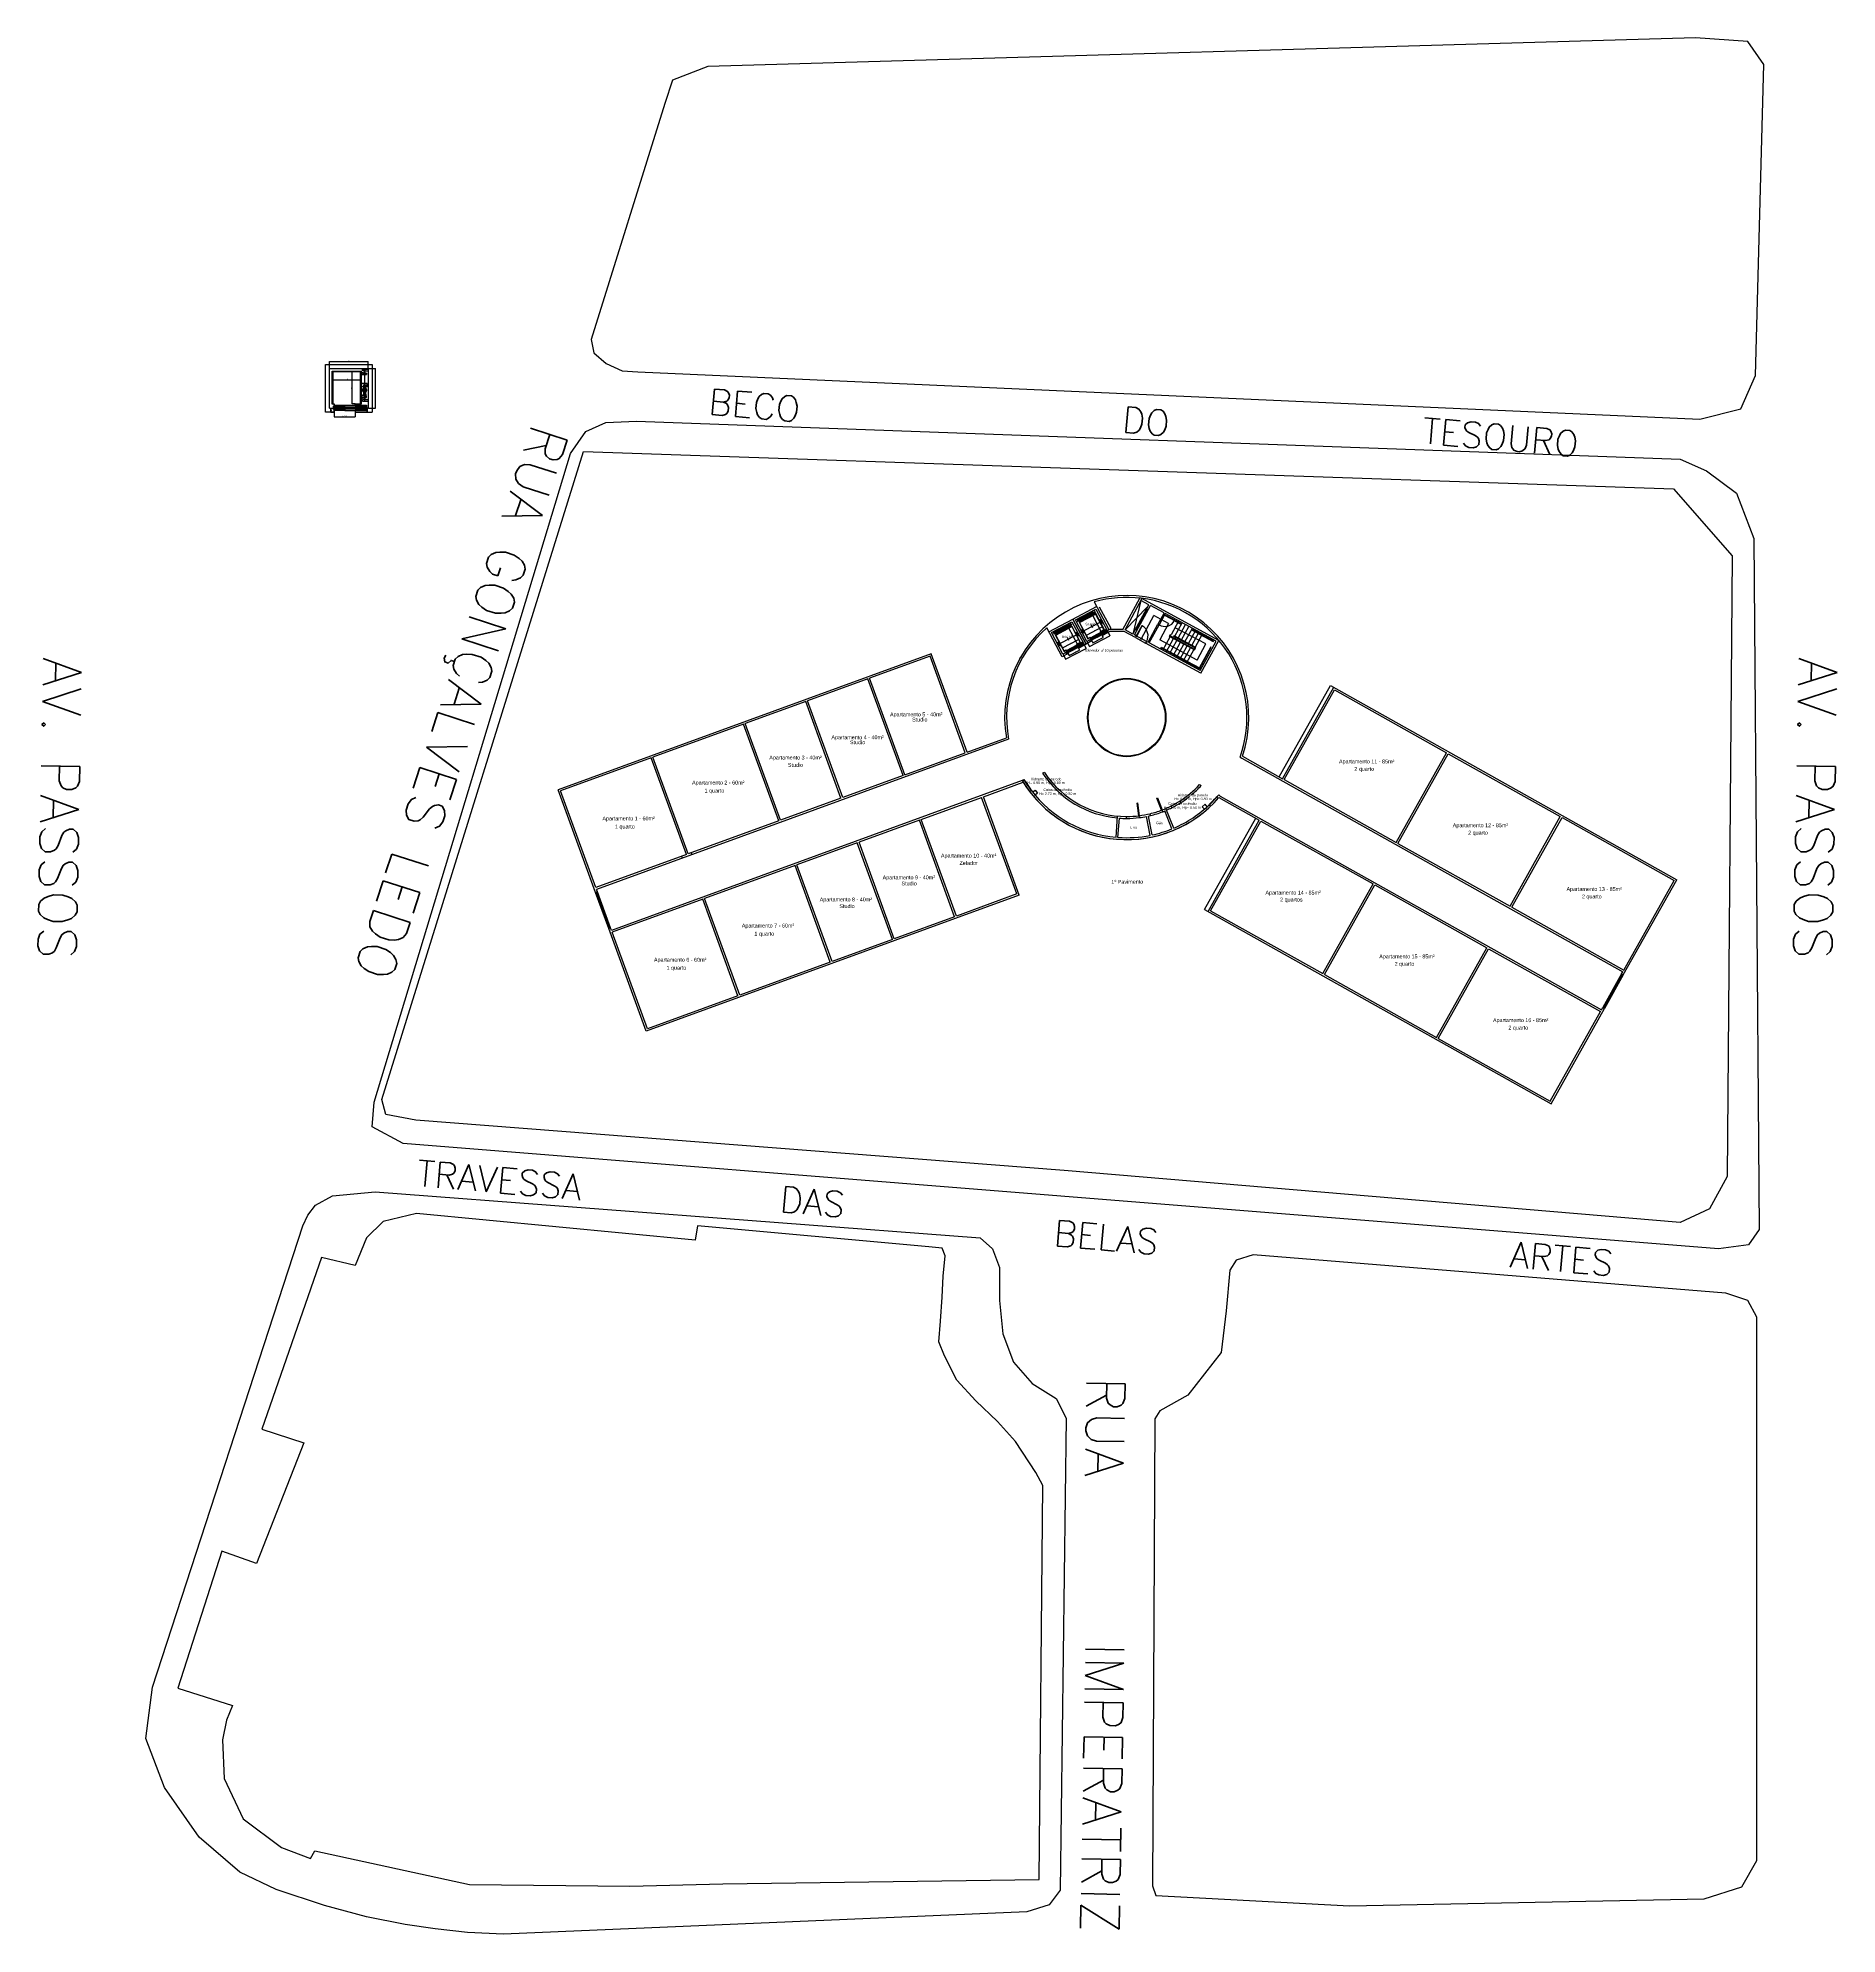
# Model space of a CAD drawing. Header units: millimetres. Extents: x -210 to 1173, y -437 to 320.
# Drawn here: x 747.6 to 887.6, y 1.4 to 149 of the extents above; entities that cross this region are included whole.
import ezdxf
from ezdxf.enums import TextEntityAlignment as Align

# ---------------------------------------------------------------- set-up
doc = ezdxf.new("R2010")
doc.units = ezdxf.units.MM
doc.header["$LTSCALE"] = 0.3
for name, pattern in [('DASHDOTX2', [50.8, 25.4, -12.7, 0, -12.7]), ('DASHED2', [9.525, 6.35, -3.175]), ('LTYPE_4', [112.5, 56.25, -56.25]), ('LTYPE_6', [168.75, 112.5, -28.125, 0, -28.125])]:
    doc.linetypes.add(name, pattern=pattern)
for name, color, linetype in [('330', 254, 'Continuous'), ('500', 254, 'Continuous'), ('551', 255, 'Continuous'), ('CORTE', 6, 'Continuous'), ('COTAS', 1, 'Continuous'), ('ESQUADRIAS', 3, 'Continuous'), ('LAYER_0', 6, 'Continuous'), ('LAYER_2', 1, 'LTYPE_4'), ('LAYER_3', 15, 'LTYPE_6'), ('LAYER_4', 6, 'Continuous'), ('LAYER_6', 6, 'Continuous'), ('LAYER_7', 7, 'Continuous'), ('LINHA DE CORTE', 6, 'DASHDOTX2'), ('PISO', 1, 'Continuous'), ('PROJEÇÃO', 1, 'DASHED2'), ('TEXTOS', 2, 'Continuous'), ('VISTA', 2, 'Continuous')]:
    doc.layers.add(name, color=color, linetype=linetype)
doc.styles.add('2MM 1_100', font='ARIAL.TTF', dxfattribs={"height": 0.2})
doc.styles.add('3MM 1_100', font='ARIAL.TTF', dxfattribs={"height": 0.3})
doc.styles.add('ROMANS', font='romans.shx')

msp = doc.modelspace()

# ---------------------------------------------------------------- linework, layer by layer
msp.add_line((770.287, 123.239), (773.287, 123.239))
msp.add_line((770.287, 123.239), (773.287, 123.239))
at = {"layer": '330'}
for points in [[(790.046, 116.774, 0), (874.867, 113.857, 0), (879.435, 108.66, 0), (879.061, 60.352, 0), (877.674, 57.832, 0), (875.381, 56.775, 0), (827.465, 60.812, 0), (777.004, 64.726, 0), (774.675, 65.161, 0), (774.362, 66.353, 0)], [(825.521, 5.64, 0), (825.784, 36.312, 0), (825.26, 37.317, 0), (823.66, 39.732, 0), (822.275, 41.283, 0), (820.579, 42.89, 0), (819.101, 44.508, 0), (818.155, 46.394, 0), (817.705, 47.478, 0), (817.828, 49.08, 0), (817.965, 50.967, 0), (818.029, 52.582, 0), (818.2, 54.166, 0), (817.974, 54.778, 0), (816.918, 54.874, 0), (798.914, 56.509, 0), (798.753, 55.392, 0), (777.066, 57.48, 0), (774.45, 56.836, 0), (773.161, 55.575, 0), (772.278, 53.419, 0), (769.66, 54.051, 0), (765.011, 40.689, 0), (768.299, 39.627, 0), (764.616, 30.223, 0), (761.897, 31.205, 0), (758.489, 20.537, 0), (762.726, 19.185, 0), (762.279, 18.05, 0), (761.946, 16.517, 0), (762.097, 13.513, 0), (763.555, 10.369, 0), (766.558, 8.121, 0), (768.815, 7.274, 0), (769.133, 7.88, 0), (781.167, 5.264, 0), (793.645, 5.112, 0), (800.905, 5.297, 0)]]:
    msp.add_polyline3d(points, close=True, dxfattribs=at)
at = {"layer": '500'}
for points in [[(794.167, 119.131, 0), (875.381, 116.167, 0), (877.449, 115.275, 0), (879.769, 113.536, 0), (881.117, 109.995, 0), (881.545, 56.224, 0), (880.718, 55.021, 0), (878.383, 54.719, 0), (776.015, 62.909, 0), (773.606, 64.222, 0), (773.75, 66.128, 0), (789.029, 116.608, 0), (790.237, 118.329, 0), (791.792, 119.027, 0)], [(768.199, 56.52, 0), (768.604, 57.35, 0), (769.2, 58.117, 0), (770.527, 58.839, 0), (773.844, 59.159, 0), (820.92, 55.584, 0), (821.89, 54.707, 0), (822.426, 53.258, 0), (822.413, 50.692, 0), (822.685, 48.112, 0), (823.524, 45.892, 0), (824.974, 44.231, 0), (826.829, 43.067, 0), (827.602, 41.537, 0), (827.147, 4.8, 0), (826.299, 3.68, 0), (824.545, 3.133, 0), (783.814, 1.395, 0), (781.012, 1.52, 0), (778.514, 1.795, 0), (776.162, 2.143, 0), (773.157, 2.742, 0), (769.895, 3.622, 0), (766.144, 4.873, 0), (763.309, 6.221, 0), (760.131, 8.933, 0), (757.456, 12.813, 0), (756.002, 16.608, 0), (756.523, 20.608, 0)], [(842.157, 54.248, 0), (840.844, 53.842, 0), (840.353, 53.067, 0), (840.053, 49.893, 0), (839.674, 46.653, 0), (837.085, 43.321, 0), (834.887, 42.12, 0), (834.498, 41.498, 0), (834.324, 5.156, 0), (834.6, 4.396, 0), (849.66, 3.605, 0), (877.272, 4.134, 0), (880.187, 5.08, 0), (881.347, 7.12, 0), (881.36, 49.395, 0), (880.667, 50.712, 0), (878.951, 51.265, 0)]]:
    msp.add_polyline3d(points, close=True, dxfattribs=at)
at = {"layer": '551', "color": 250}
msp.add_polyline3d([(794.279, 122.956, 0), (876.922, 119.281, 0), (880.124, 120.085, 0), (881.256, 122.692, 0), (881.894, 146.877, 0), (880.66, 148.68, 0), (876.585, 148.952, 0), (799.725, 146.716, 0), (796.977, 145.673, 0), (796.371, 143.849, 0), (790.656, 125.486, 0), (790.846, 124.449, 0), (791.811, 123.617, 0), (793.07, 123.046, 0)], close=True, dxfattribs=at)
at = {"layer": 'CORTE'}
for p, q in [((829.792, 105.065), (830.932, 102.914)), ((832.029, 102.914), (833.355, 105.358)), ((832.19, 102.896), (833.501, 105.313)), ((833.43, 105.181), (832.805, 102.562)), ((832.805, 102.562), (834.045, 104.848)), ((832.937, 102.491), (834.177, 104.776)), ((834.045, 104.848), (833.43, 105.181)), ((839.479, 102.071), (833.437, 105.348)), ((835.232, 104.204), (834.177, 104.776)), ((826.271, 102.741), (828.126, 103.725)), ((826.473, 102.679), (828.064, 103.522)), ((828.064, 103.522), (828.953, 101.843)), ((828.064, 103.522), (828.953, 101.843)), ((828.126, 103.725), (829.982, 104.708)), ((828.126, 103.725), (829.156, 101.781)), ((829.156, 101.781), (828.126, 103.725)), ((828.329, 103.662), (829.919, 104.505)), ((829.219, 101.983), (828.329, 103.662)), ((829.919, 104.505), (830.809, 102.826)), ((829.919, 104.505), (830.809, 102.826)), ((833.95, 104.672), (832.19, 102.896)), ((833.992, 101.918), (834.755, 103.325)), ((835.184, 104.116), (835.232, 104.204)), ((835.272, 104.068), (835.32, 104.156)), ((839.275, 102.01), (835.32, 104.156)), ((827.301, 100.797), (826.107, 103.049)), ((827.363, 101), (826.473, 102.679)), ((828.953, 101.843), (828.931, 101.831)), ((829.514, 101.97), (829.156, 101.781)), ((829.444, 102.103), (829.219, 101.983)), ((830.809, 102.826), (830.787, 102.815)), ((831.012, 102.764), (830.857, 102.682)), ((832.029, 102.914), (830.932, 102.914)), ((832.119, 102.764), (831.012, 102.764)), ((832.998, 102.287), (832.119, 102.764)), ((832.805, 102.562), (832.19, 102.896)), ((833.069, 102.419), (832.937, 102.491)), ((838.096, 99.522), (833.789, 101.858)), ((833.992, 101.918), (833.86, 101.99)), ((834.08, 101.871), (834.843, 103.277)), ((838.035, 99.725), (834.08, 101.871)), ((838.035, 99.725), (839.275, 102.01)), ((838.096, 99.522), (839.479, 102.071)), ((817.105, 101.032), (788.078, 90.44)), ((817.016, 100.84), (812.319, 99.126)), ((819.758, 93.325), (817.016, 100.84)), ((819.899, 93.376), (817.105, 101.032)), ((824.004, 100.65), (824.072, 100.773)), ((827.659, 100.987), (827.301, 100.797)), ((827.588, 101.119), (827.363, 101)), ((829.156, 101.781), (829.002, 101.699)), ((812.178, 99.075), (807.481, 97.361)), ((814.92, 91.559), (812.178, 99.075)), ((815.061, 91.611), (812.319, 99.126)), ((844.184, 91.454), (848.171, 98.562)), ((844.446, 91.307), (848.432, 98.416)), ((844.577, 91.234), (848.49, 98.211)), ((848.171, 98.562), (875.122, 83.448)), ((848.49, 98.211), (857.212, 93.32)), ((807.34, 97.309), (802.643, 95.595)), ((810.082, 89.794), (807.34, 97.309)), ((810.223, 89.845), (807.481, 97.361)), ((802.502, 95.544), (795.457, 92.973)), ((805.245, 88.028), (802.502, 95.544)), ((805.385, 88.08), (802.643, 95.595)), ((819.899, 93.376), (822.955, 94.491)), ((823.124, 94.393), (791.064, 82.694)), ((798.199, 85.457), (795.457, 92.973)), ((815.061, 91.611), (819.758, 93.325)), ((841.151, 92.983), (841.284, 92.908)), ((841.334, 93.052), (844.446, 91.307)), ((853.299, 86.342), (857.212, 93.32)), ((853.43, 86.269), (857.343, 93.247)), ((857.343, 93.247), (866.065, 88.355)), ((795.316, 92.921), (788.27, 90.35)), ((798.058, 85.406), (795.316, 92.921)), ((814.92, 91.559), (810.223, 89.845)), ((825.917, 91.793), (825.772, 91.74)), ((841.284, 92.908), (870.932, 76.282)), ((790.992, 82.455), (788.078, 90.44)), ((791.013, 82.835), (788.27, 90.35)), ((824.187, 91.162), (792.229, 79.5)), ((821.168, 89.9), (824.267, 91.031)), ((824.187, 91.162), (824.315, 91.239)), ((824.213, 91.119), (824.213, 91.119)), ((824.221, 91.105), (824.367, 91.193)), ((824.641, 90.475), (824.642, 90.476)), ((824.761, 90.315), (824.897, 90.417)), ((837.994, 90.855), (838.128, 90.78)), ((839.599, 89.955), (839.484, 90.052)), ((844.577, 91.234), (853.299, 86.342)), ((810.082, 89.794), (805.385, 88.08)), ((816.33, 88.135), (821.027, 89.849)), ((823.769, 82.334), (821.027, 89.849)), ((823.962, 82.244), (821.168, 89.9)), ((834.172, 88.435), (834.137, 88.581)), ((835.126, 88.732), (835.073, 88.872)), ((835.844, 87.403), (835.279, 88.792)), ((835.983, 87.459), (835.361, 88.989)), ((835.849, 89.051), (835.775, 89.182)), ((836.545, 89.446), (836.471, 89.577)), ((838.843, 89.155), (838.727, 89.278)), ((838.916, 89.223), (838.916, 89.224)), ((838.916, 89.223), (838.916, 89.224)), ((839.469, 89.803), (839.341, 89.916)), ((839.403, 89.728), (839.402, 89.729)), ((839.403, 89.728), (839.402, 89.729)), ((839.499, 89.839), (842.636, 88.08)), ((839.599, 89.955), (869.268, 73.317)), ((805.245, 88.028), (798.199, 85.457)), ((816.189, 88.084), (811.492, 86.369)), ((818.931, 80.568), (816.189, 88.084)), ((819.072, 80.62), (816.33, 88.135)), ((831.493, 86.751), (831.613, 88.398)), ((831.642, 86.74), (831.751, 88.236)), ((832.313, 88.215), (832.313, 88.365)), ((833.311, 88.277), (833.292, 88.426)), ((834.16, 86.897), (833.866, 88.368)), ((834.307, 86.926), (834.012, 88.399)), ((835.458, 87.256), (835.459, 87.256)), ((835.599, 87.307), (835.599, 87.307)), ((838.388, 81.118), (842.375, 88.227)), ((838.65, 80.971), (842.636, 88.08)), ((838.854, 81.029), (842.767, 88.007)), ((842.767, 88.007), (851.489, 83.115)), ((862.152, 81.378), (866.065, 88.355)), ((862.283, 81.304), (866.196, 88.282)), ((866.196, 88.282), (874.918, 83.391)), ((811.351, 86.318), (806.654, 84.604)), ((814.093, 78.803), (811.351, 86.318)), ((814.234, 78.854), (811.492, 86.369)), ((853.43, 86.269), (862.152, 81.378)), ((798.058, 85.406), (791.013, 82.835)), ((797.682, 85.269), (797.734, 85.128)), ((798.434, 85.543), (798.485, 85.402)), ((806.513, 84.553), (799.467, 81.982)), ((809.255, 77.037), (806.513, 84.553)), ((809.396, 77.089), (806.654, 84.604)), ((791.133, 82.506), (791.064, 82.694)), ((847.576, 76.138), (851.489, 83.115)), ((847.707, 76.064), (851.62, 83.042)), ((851.62, 83.042), (860.342, 78.151)), ((870.965, 76.034), (875.122, 83.448)), ((871.005, 76.413), (874.918, 83.391)), ((791.133, 82.506), (790.992, 82.455)), ((799.326, 81.93), (792.281, 79.359)), ((823.962, 82.244), (794.934, 71.652)), ((802.069, 74.415), (799.326, 81.93)), ((802.21, 74.466), (799.467, 81.982)), ((823.769, 82.334), (819.072, 80.62)), ((862.283, 81.304), (871.005, 76.413)), ((792.161, 79.688), (792.02, 79.637)), ((792.229, 79.5), (792.161, 79.688)), ((818.931, 80.568), (814.234, 78.854)), ((838.388, 81.118), (865.34, 66.004)), ((838.854, 81.029), (847.576, 76.138)), ((794.934, 71.652), (792.02, 79.637)), ((795.023, 71.844), (792.281, 79.359)), ((814.093, 78.803), (809.396, 77.089)), ((809.255, 77.037), (802.21, 74.466)), ((856.429, 71.173), (860.342, 78.151)), ((856.56, 71.099), (860.473, 78.077)), ((860.473, 78.077), (869.195, 73.186)), ((847.707, 76.064), (856.429, 71.173)), ((870.834, 76.108), (870.932, 76.282)), ((870.834, 76.108), (870.965, 76.034)), ((802.069, 74.415), (795.023, 71.844)), ((865.282, 66.208), (869.195, 73.186)), ((865.34, 66.004), (869.497, 73.418)), ((869.268, 73.317), (869.366, 73.491)), ((869.366, 73.491), (869.497, 73.418)), ((856.56, 71.099), (865.282, 66.208))]:
    msp.add_line(p, q, dxfattribs=at)
msp.add_lwpolyline([(825.001, 90.251), (825.195, 90.409), (825.384, 90.176), (825.19, 90.019), (825.155, 90.062)], dxfattribs=at)
msp.add_lwpolyline([(838.366, 88.928), (838.592, 89.126), (838.427, 89.314), (838.201, 89.116)], close=True, dxfattribs=at)
for radius in [3.05, 3]:
    msp.add_circle((832.324, 96.065), radius, dxfattribs=at)
for radius, start, end in [(9.5, 341.51371, 189.53381), (9.5, 341.51371, 189.53381), (9.35, 83.16447, 105.7103), (9.35, 340.75419, 83.16447), (9.35, 131.67127, 190.29718), (7.85, 213.42725, 264.72393), (7.7, 213.69288, 269.92113), (9.5, 211.46988, 319.05436), (9.5, 211.99429, 319.05436), (9.35, 211.07113, 212.08912), (9.33, 211.47715, 212.0913), (9.33, 211.47715, 212.0913), (9.35, 216.63618, 217.24897), (9.33, 216.63553, 217.24964), (9.33, 216.63553, 217.24964), (9.35, 217.24897, 264.8996), (9.35, 219.93963, 220.28362), (7.7, 302.58611, 317.42451), (7.85, 309.7805, 317.68302), (9.35, 318.15749, 319.97661), (7.7, 277.2249, 283.61649), (7.7, 290.92026, 296.63062), (7.85, 290.92026, 292.11465), (7.85, 293.20954, 296.68757), (9.35, 293.03387, 313.94692), (7.85, 302.52916, 308.6215), (9.33, 313.33412, 313.94692), (9.33, 318.15749, 318.77029), (7.85, 265.81882, 269.92113), (7.85, 277.2249, 281.32722), (7.85, 282.42211, 283.61649), (9.35, 282.24644, 292.11465), (9.33, 293.03387, 293.03584), (9.35, 265.81882, 281.32722)]:
    msp.add_arc((832.324, 96.065), radius, start, end, dxfattribs=at)
at = {"layer": 'COTAS'}
for p, q in [((833.465, 102.204), (834.442, 104.006)), ((835.585, 103.387), (834.442, 104.006)), ((835.585, 103.387), (834.894, 102.112)), ((837.794, 100.538), (834.894, 102.112)), ((836.088, 103.057), (836.157, 103.077)), ((838.486, 101.813), (836.088, 103.057)), ((836.088, 103.057), (836.109, 102.99)), ((837.794, 100.538), (838.486, 101.813))]:
    msp.add_line(p, q, dxfattribs=at)
msp.add_circle((833.465, 102.204), 0.05, dxfattribs=at)
at = {"layer": 'ESQUADRIAS'}
for p, q in [((824.402, 91.098), (824.419, 91.108)), ((824.821, 90.485), (824.837, 90.497)), ((838.813, 89.333), (838.799, 89.347)), ((839.289, 89.827), (839.274, 89.841)), ((792.072, 79.655), (791.043, 82.474)), ((792.109, 79.669), (791.081, 82.487)), ((869.414, 73.464), (870.882, 76.081)), ((869.449, 73.445), (870.917, 76.061))]:
    msp.add_line(p, q, dxfattribs=at)
for points in [[(835.272, 104.068), (835.253, 104.033), (836.044, 103.604), (836.063, 103.639)], [(833.069, 102.419), (833.104, 102.4), (833.533, 103.191), (833.498, 103.21)], [(833.292, 88.426), (833.253, 88.421), (833.127, 89.413), (833.166, 89.418)], [(835.073, 88.872), (835.036, 88.858), (834.679, 89.792), (834.716, 89.806)]]:
    msp.add_lwpolyline(points, close=True, dxfattribs=at)
for radius, start, end in [(9.35, 212.08912, 216.63618), (9.33, 212.0913, 216.63553), (9.33, 313.94692, 318.15749), (9.35, 313.94692, 318.15749)]:
    msp.add_arc((832.324, 96.065), radius, start, end, dxfattribs=at)
at = {"layer": 'LAYER_0', "color": 15, "linetype": 'LTYPE_6'}
for p, q in [((826.643, 102.588), (828.041, 103.328)), ((828.498, 103.571), (829.896, 104.312)), ((828.79, 102.718), (830.447, 103.596)), ((829.147, 104.04), (829.255, 103.837)), ((826.934, 101.735), (828.591, 102.613)), ((827.292, 103.057), (827.399, 102.854)), ((827.82, 102.06), (827.702, 102.282)), ((829.676, 103.043), (829.557, 103.266))]:
    msp.add_line(p, q, dxfattribs=at)
at = {"layer": 'LAYER_0', "color": 11}
for p, q in [((826.745, 102.743), (827.858, 103.333)), ((827.858, 103.333), (827.942, 103.174)), ((827.95, 103.317), (827.891, 103.43)), ((828.044, 103.248), (827.935, 103.453)), ((828.567, 103.525), (828.458, 103.731)), ((828.562, 103.641), (828.502, 103.754)), ((828.611, 103.549), (828.567, 103.525)), ((828.592, 103.584), (828.611, 103.549)), ((828.6, 103.727), (829.713, 104.317)), ((828.684, 103.568), (828.6, 103.727)), ((829.91, 104.16), (828.62, 103.477)), ((828.62, 103.477), (829.298, 102.196)), ((828.66, 103.464), (829.897, 104.12)), ((829.316, 102.227), (828.66, 103.464)), ((829.798, 104.158), (828.684, 103.568)), ((829.713, 104.317), (829.798, 104.158)), ((829.899, 104.231), (829.79, 104.437)), ((829.836, 104.243), (829.855, 104.208)), ((829.855, 104.208), (829.899, 104.231)), ((829.897, 104.12), (830.553, 102.883)), ((830.589, 102.879), (829.91, 104.16)), ((830.184, 103.695), (830.19, 103.698)), ((830.184, 103.695), (830.213, 103.642)), ((830.19, 103.698), (830.215, 103.65)), ((830.213, 103.642), (830.19, 103.63)), ((830.213, 103.642), (830.266, 103.67)), ((830.215, 103.65), (830.263, 103.675)), ((830.248, 103.576), (830.226, 103.564)), ((830.301, 103.604), (830.248, 103.576)), ((830.263, 103.675), (830.301, 103.604)), ((830.318, 103.443), (830.296, 103.432)), ((830.297, 103.526), (830.334, 103.546)), ((830.301, 103.519), (830.297, 103.526)), ((830.301, 103.519), (830.304, 103.512)), ((830.304, 103.512), (830.341, 103.531)), ((830.371, 103.471), (830.318, 103.443)), ((830.327, 103.629), (830.371, 103.652)), ((830.346, 103.594), (830.327, 103.629)), ((830.353, 103.377), (830.331, 103.365)), ((830.339, 103.544), (830.334, 103.546)), ((830.339, 103.544), (830.353, 103.552)), ((830.34, 103.587), (830.342, 103.592)), ((830.354, 103.556), (830.34, 103.587)), ((830.343, 103.536), (830.341, 103.531)), ((830.346, 103.594), (830.342, 103.592)), ((830.343, 103.536), (830.357, 103.544)), ((830.367, 103.554), (830.346, 103.594)), ((830.354, 103.556), (830.353, 103.552)), ((830.353, 103.377), (830.406, 103.405)), ((830.381, 103.324), (830.353, 103.377)), ((830.357, 103.544), (830.362, 103.542)), ((830.361, 103.374), (830.409, 103.4)), ((830.386, 103.327), (830.361, 103.374)), ((830.362, 103.542), (830.379, 103.513)), ((830.388, 103.514), (830.367, 103.554)), ((830.409, 103.4), (830.371, 103.471)), ((830.379, 103.513), (830.384, 103.512)), ((830.381, 103.324), (830.386, 103.327)), ((830.388, 103.514), (830.384, 103.512)), ((830.388, 103.514), (830.407, 103.479)), ((830.407, 103.479), (830.451, 103.502)), ((826.711, 102.542), (826.602, 102.747)), ((826.706, 102.658), (826.646, 102.771)), ((826.755, 102.565), (826.711, 102.542)), ((826.737, 102.601), (826.755, 102.565)), ((826.829, 102.584), (826.745, 102.743)), ((828.054, 103.177), (826.764, 102.493)), ((826.764, 102.493), (827.443, 101.212)), ((826.805, 102.481), (828.042, 103.137)), ((827.46, 101.244), (826.805, 102.481)), ((827.942, 103.174), (826.829, 102.584)), ((826.969, 101.85), (826.925, 101.826)), ((827.015, 101.954), (826.967, 101.929)), ((826.967, 101.929), (827.005, 101.857)), ((826.988, 101.814), (826.969, 101.85)), ((827.023, 101.952), (826.97, 101.923)), ((826.988, 101.814), (826.992, 101.816)), ((826.988, 101.814), (827.009, 101.775)), ((826.995, 102.005), (826.989, 102.002)), ((826.989, 102.002), (827.015, 101.954)), ((826.997, 101.815), (826.992, 101.816)), ((826.995, 102.005), (827.023, 101.952)), ((827.014, 101.786), (826.997, 101.815)), ((827.005, 101.857), (827.058, 101.885)), ((827.023, 101.952), (827.045, 101.963)), ((827.072, 101.817), (827.035, 101.797)), ((827.058, 101.885), (827.08, 101.897)), ((827.075, 101.81), (827.072, 101.817)), ((827.638, 101.282), (828.853, 101.926)), ((827.654, 101.188), (828.895, 101.846)), ((827.668, 101.162), (828.931, 101.831)), ((827.981, 103.26), (827.999, 103.225)), ((827.999, 103.225), (828.044, 103.248)), ((828.042, 103.137), (828.697, 101.9)), ((828.733, 101.896), (828.054, 103.177)), ((828.329, 102.712), (828.334, 102.714)), ((828.329, 102.712), (828.357, 102.659)), ((828.334, 102.714), (828.36, 102.667)), ((828.357, 102.659), (828.335, 102.647)), ((828.357, 102.659), (828.41, 102.687)), ((828.36, 102.667), (828.407, 102.692)), ((828.392, 102.592), (828.37, 102.581)), ((828.445, 102.62), (828.392, 102.592)), ((828.407, 102.692), (828.445, 102.62)), ((828.697, 101.9), (828.41, 101.747)), ((828.421, 101.731), (828.733, 101.896)), ((828.462, 102.46), (828.44, 102.448)), ((828.441, 102.543), (828.478, 102.562)), ((828.445, 102.535), (828.441, 102.543)), ((828.445, 102.535), (828.449, 102.528)), ((828.449, 102.528), (828.486, 102.548)), ((828.515, 102.488), (828.462, 102.46)), ((828.471, 102.646), (828.516, 102.669)), ((828.49, 102.61), (828.471, 102.646)), ((828.498, 102.394), (828.475, 102.382)), ((828.483, 102.561), (828.478, 102.562)), ((828.483, 102.561), (828.497, 102.568)), ((828.485, 102.603), (828.486, 102.608)), ((828.499, 102.573), (828.485, 102.603)), ((828.49, 102.61), (828.486, 102.608)), ((828.487, 102.553), (828.486, 102.548)), ((828.487, 102.553), (828.501, 102.56)), ((828.511, 102.571), (828.49, 102.61)), ((828.499, 102.573), (828.497, 102.568)), ((828.498, 102.394), (828.551, 102.422)), ((828.526, 102.341), (828.498, 102.394)), ((828.501, 102.56), (828.506, 102.559)), ((828.506, 102.559), (828.523, 102.53)), ((828.506, 102.391), (828.553, 102.416)), ((828.531, 102.343), (828.506, 102.391)), ((828.532, 102.531), (828.511, 102.571)), ((828.553, 102.416), (828.515, 102.488)), ((828.523, 102.53), (828.528, 102.529)), ((828.526, 102.341), (828.531, 102.343)), ((828.532, 102.531), (828.528, 102.529)), ((828.532, 102.531), (828.551, 102.496)), ((828.551, 102.496), (828.595, 102.519)), ((828.825, 102.833), (828.781, 102.81)), ((828.87, 102.937), (828.823, 102.912)), ((828.823, 102.912), (828.86, 102.841)), ((828.878, 102.935), (828.825, 102.907)), ((828.844, 102.798), (828.825, 102.833)), ((828.844, 102.798), (828.848, 102.8)), ((828.844, 102.798), (828.865, 102.758)), ((828.85, 102.988), (828.845, 102.985)), ((828.845, 102.985), (828.87, 102.937)), ((828.852, 102.798), (828.848, 102.8)), ((828.85, 102.988), (828.878, 102.935)), ((828.87, 102.77), (828.852, 102.798)), ((828.853, 101.926), (828.895, 101.846)), ((828.86, 102.841), (828.913, 102.869)), ((828.904, 102.683), (828.86, 102.659)), ((828.865, 102.758), (828.886, 102.718)), ((828.874, 102.768), (828.87, 102.77)), ((828.889, 102.776), (828.874, 102.768)), ((828.877, 102.755), (828.879, 102.76)), ((828.877, 102.755), (828.891, 102.725)), ((828.878, 102.935), (828.9, 102.947)), ((828.893, 102.768), (828.879, 102.76)), ((828.886, 102.718), (828.89, 102.72)), ((828.886, 102.718), (828.904, 102.683)), ((828.889, 102.776), (828.89, 102.78)), ((828.927, 102.8), (828.89, 102.78)), ((828.891, 102.725), (828.89, 102.72)), ((828.893, 102.768), (828.898, 102.766)), ((828.935, 102.786), (828.898, 102.766)), ((828.913, 102.869), (828.936, 102.88)), ((828.931, 102.793), (828.927, 102.8)), ((828.931, 102.793), (828.935, 102.786)), ((828.931, 102.708), (828.984, 102.736)), ((828.969, 102.636), (828.931, 102.708)), ((828.931, 101.831), (828.974, 101.752)), ((829.019, 102.67), (828.966, 102.642)), ((829.016, 102.662), (828.969, 102.636)), ((828.984, 102.736), (829.006, 102.748)), ((829.042, 102.614), (829.016, 102.662)), ((829.019, 102.67), (829.041, 102.682)), ((829.047, 102.617), (829.019, 102.67)), ((829.047, 102.617), (829.042, 102.614)), ((829.298, 102.196), (829.478, 102.291)), ((829.316, 102.227), (829.47, 102.309)), ((829.444, 102.103), (829.523, 102.145)), ((829.486, 102.023), (829.444, 102.103)), ((829.494, 102.265), (829.47, 102.309)), ((829.478, 102.291), (829.492, 102.264)), ((829.486, 102.023), (829.499, 102.03)), ((829.514, 101.97), (829.486, 102.023)), ((829.5, 102.029), (829.489, 102.023)), ((829.489, 102.023), (829.515, 101.973)), ((829.512, 102.226), (829.492, 102.264)), ((829.494, 102.265), (830.709, 102.909)), ((829.515, 102.225), (829.494, 102.265)), ((829.499, 102.219), (829.512, 102.226)), ((829.52, 102.179), (829.499, 102.219)), ((829.499, 102.03), (829.5, 102.029)), ((829.515, 102.225), (829.501, 102.218)), ((829.501, 102.218), (829.523, 102.179)), ((829.506, 102.215), (829.932, 102.441)), ((829.525, 102.18), (829.506, 102.215)), ((829.508, 102.173), (829.52, 102.179)), ((829.509, 102.172), (829.508, 102.173)), ((829.509, 102.172), (830.751, 102.829)), ((829.932, 102.438), (829.509, 102.214)), ((829.509, 102.214), (829.526, 102.183)), ((829.62, 102.027), (829.514, 101.97)), ((829.515, 101.973), (829.617, 102.027)), ((829.523, 102.145), (830.787, 102.815)), ((829.523, 102.145), (829.524, 102.143)), ((829.524, 102.143), (829.536, 102.149)), ((829.526, 102.183), (829.538, 102.189)), ((829.536, 102.149), (829.557, 102.11)), ((829.558, 102.112), (829.537, 102.152)), ((829.538, 102.189), (829.538, 102.187)), ((829.539, 102.153), (829.558, 102.118)), ((829.542, 102.153), (829.553, 102.159)), ((829.559, 102.121), (829.542, 102.153)), ((829.553, 102.159), (829.553, 102.16)), ((829.557, 102.11), (829.57, 102.117)), ((829.558, 102.118), (829.984, 102.344)), ((829.571, 102.119), (829.558, 102.112)), ((829.981, 102.345), (829.559, 102.121)), ((829.57, 102.117), (829.617, 102.027)), ((829.62, 102.027), (829.571, 102.119)), ((830.829, 102.735), (829.592, 102.08)), ((829.894, 102.471), (830.309, 102.691)), ((829.894, 102.471), (829.912, 102.436)), ((830.308, 102.689), (829.896, 102.471)), ((829.913, 102.439), (829.896, 102.471)), ((829.912, 102.436), (829.926, 102.443)), ((829.925, 102.445), (829.913, 102.439)), ((829.926, 102.443), (829.925, 102.445)), ((829.932, 102.441), (829.951, 102.406)), ((829.948, 102.406), (829.932, 102.438)), ((829.937, 102.4), (829.948, 102.406)), ((829.938, 102.399), (829.937, 102.4)), ((829.952, 102.372), (829.953, 102.37)), ((829.953, 102.37), (829.964, 102.376)), ((829.964, 102.376), (829.981, 102.345)), ((829.984, 102.344), (829.965, 102.379)), ((829.969, 102.33), (829.982, 102.337)), ((829.987, 102.295), (829.969, 102.33)), ((829.983, 102.335), (829.971, 102.329)), ((829.971, 102.329), (829.988, 102.297)), ((829.982, 102.337), (829.983, 102.335)), ((829.987, 102.295), (830.403, 102.515)), ((830.4, 102.516), (829.988, 102.297)), ((830.553, 102.883), (830.265, 102.731)), ((830.289, 102.687), (830.265, 102.731)), ((830.277, 102.714), (830.589, 102.879)), ((830.29, 102.689), (830.277, 102.714)), ((830.301, 102.695), (830.29, 102.689)), ((830.302, 102.694), (830.301, 102.695)), ((830.325, 102.657), (830.308, 102.689)), ((830.309, 102.691), (830.328, 102.656)), ((830.313, 102.651), (830.325, 102.657)), ((830.314, 102.649), (830.313, 102.651)), ((830.328, 102.656), (830.314, 102.649)), ((830.384, 102.55), (830.371, 102.543)), ((830.371, 102.543), (830.372, 102.541)), ((830.372, 102.541), (830.383, 102.547)), ((830.383, 102.547), (830.4, 102.516)), ((830.403, 102.515), (830.384, 102.55)), ((830.387, 102.501), (830.415, 102.448)), ((830.39, 102.5), (830.401, 102.506)), ((830.416, 102.451), (830.39, 102.5)), ((830.401, 102.506), (830.4, 102.508)), ((830.415, 102.448), (830.857, 102.682)), ((830.854, 102.683), (830.416, 102.451)), ((830.709, 102.909), (830.751, 102.829)), ((830.787, 102.815), (830.829, 102.735)), ((830.816, 102.728), (830.817, 102.726)), ((830.817, 102.726), (830.828, 102.732)), ((830.828, 102.732), (830.854, 102.683)), ((830.857, 102.682), (830.829, 102.735)), ((827.049, 101.699), (827.005, 101.676)), ((827.009, 101.775), (827.03, 101.735)), ((827.019, 101.785), (827.014, 101.786)), ((827.033, 101.792), (827.019, 101.785)), ((827.022, 101.772), (827.023, 101.777)), ((827.022, 101.772), (827.036, 101.742)), ((827.037, 101.784), (827.023, 101.777)), ((827.03, 101.735), (827.034, 101.737)), ((827.03, 101.735), (827.049, 101.699)), ((827.033, 101.792), (827.035, 101.797)), ((827.036, 101.742), (827.034, 101.737)), ((827.037, 101.784), (827.042, 101.783)), ((827.079, 101.803), (827.042, 101.783)), ((827.075, 101.81), (827.079, 101.803)), ((827.075, 101.725), (827.128, 101.753)), ((827.113, 101.653), (827.075, 101.725)), ((827.163, 101.686), (827.11, 101.658)), ((827.161, 101.678), (827.113, 101.653)), ((827.128, 101.753), (827.15, 101.764)), ((827.186, 101.631), (827.161, 101.678)), ((827.163, 101.686), (827.185, 101.698)), ((827.191, 101.633), (827.163, 101.686)), ((827.191, 101.633), (827.186, 101.631)), ((827.443, 101.212), (827.622, 101.307)), ((827.46, 101.244), (827.615, 101.326)), ((827.588, 101.119), (827.668, 101.162)), ((827.63, 101.04), (827.588, 101.119)), ((827.638, 101.282), (827.615, 101.326)), ((827.622, 101.307), (827.636, 101.281)), ((827.63, 101.04), (827.644, 101.047)), ((827.659, 100.987), (827.63, 101.04)), ((827.645, 101.045), (827.633, 101.039)), ((827.633, 101.039), (827.659, 100.99)), ((827.657, 101.243), (827.636, 101.281)), ((827.659, 101.242), (827.638, 101.282)), ((827.643, 101.236), (827.657, 101.243)), ((827.664, 101.196), (827.643, 101.236)), ((827.644, 101.047), (827.645, 101.045)), ((827.659, 101.242), (827.646, 101.235)), ((827.646, 101.235), (827.667, 101.195)), ((827.651, 101.232), (828.077, 101.458)), ((827.67, 101.197), (827.651, 101.232)), ((827.653, 101.19), (827.664, 101.196)), ((827.654, 101.188), (827.653, 101.19)), ((828.076, 101.455), (827.654, 101.231)), ((827.654, 101.231), (827.671, 101.199)), ((827.659, 100.99), (827.762, 101.044)), ((827.765, 101.043), (827.659, 100.987)), ((827.668, 101.162), (827.669, 101.16)), ((827.669, 101.16), (827.68, 101.166)), ((827.671, 101.199), (827.682, 101.205)), ((827.68, 101.166), (827.701, 101.126)), ((827.702, 101.129), (827.681, 101.169)), ((827.682, 101.205), (827.683, 101.204)), ((827.684, 101.17), (827.702, 101.135)), ((827.686, 101.169), (827.698, 101.175)), ((827.703, 101.137), (827.686, 101.169)), ((827.698, 101.175), (827.697, 101.177)), ((827.701, 101.126), (827.715, 101.133)), ((827.702, 101.135), (828.128, 101.36)), ((827.715, 101.136), (827.702, 101.129)), ((828.126, 101.361), (827.703, 101.137)), ((827.765, 101.043), (827.715, 101.136)), ((827.715, 101.133), (827.762, 101.044)), ((828.974, 101.752), (827.736, 101.096)), ((828.038, 101.488), (828.453, 101.708)), ((828.038, 101.488), (828.057, 101.453)), ((828.453, 101.705), (828.041, 101.487)), ((828.058, 101.455), (828.041, 101.487)), ((828.057, 101.453), (828.07, 101.46)), ((828.069, 101.461), (828.058, 101.455)), ((828.07, 101.46), (828.069, 101.461)), ((828.093, 101.423), (828.076, 101.455)), ((828.077, 101.458), (828.096, 101.422)), ((828.081, 101.417), (828.093, 101.423)), ((828.082, 101.415), (828.081, 101.417)), ((828.096, 101.389), (828.097, 101.387)), ((828.097, 101.387), (828.109, 101.393)), ((828.109, 101.393), (828.126, 101.361)), ((828.128, 101.36), (828.11, 101.396)), ((828.113, 101.347), (828.126, 101.354)), ((828.132, 101.311), (828.113, 101.347)), ((828.127, 101.352), (828.116, 101.346)), ((828.116, 101.346), (828.133, 101.314)), ((828.126, 101.354), (828.127, 101.352)), ((828.132, 101.311), (828.547, 101.531)), ((828.544, 101.532), (828.133, 101.314)), ((828.433, 101.703), (828.41, 101.747)), ((828.434, 101.706), (828.421, 101.731)), ((828.446, 101.712), (828.434, 101.706)), ((828.447, 101.71), (828.446, 101.712)), ((828.453, 101.708), (828.472, 101.673)), ((828.469, 101.674), (828.453, 101.705)), ((828.458, 101.668), (828.469, 101.674)), ((828.459, 101.666), (828.458, 101.668)), ((828.472, 101.673), (828.459, 101.666)), ((828.528, 101.567), (828.515, 101.56)), ((828.515, 101.56), (828.516, 101.558)), ((828.516, 101.558), (828.527, 101.564)), ((828.527, 101.564), (828.544, 101.532)), ((828.547, 101.531), (828.528, 101.567)), ((828.532, 101.518), (828.56, 101.465)), ((828.534, 101.517), (828.546, 101.523)), ((828.561, 101.467), (828.534, 101.517)), ((828.546, 101.523), (828.545, 101.525)), ((828.56, 101.465), (829.002, 101.699)), ((828.999, 101.7), (828.561, 101.467)), ((828.96, 101.745), (828.961, 101.743)), ((828.961, 101.743), (828.973, 101.749)), ((828.973, 101.749), (828.999, 101.7)), ((829.002, 101.699), (828.974, 101.752))]:
    msp.add_line(p, q, dxfattribs=at)
at = {"layer": 'LAYER_0', "color": 1}
for p, q in [((827.949, 103.312), (827.95, 103.317)), ((827.961, 103.289), (827.949, 103.312)), ((827.981, 103.26), (827.95, 103.317)), ((828.562, 103.641), (828.592, 103.584)), ((828.567, 103.64), (828.562, 103.641)), ((828.567, 103.64), (828.58, 103.616)), ((828.591, 103.622), (828.58, 103.616)), ((828.593, 103.619), (828.581, 103.613)), ((828.581, 103.613), (828.594, 103.589)), ((828.591, 103.622), (828.592, 103.625)), ((828.623, 103.641), (828.592, 103.625)), ((828.594, 103.589), (828.592, 103.584)), ((828.596, 103.618), (828.593, 103.619)), ((828.627, 103.634), (828.596, 103.618)), ((828.623, 103.641), (828.627, 103.634)), ((829.771, 104.25), (829.802, 104.267)), ((829.775, 104.243), (829.771, 104.25)), ((829.775, 104.243), (829.806, 104.26)), ((829.802, 104.267), (829.805, 104.266)), ((829.804, 104.295), (829.806, 104.301)), ((829.817, 104.272), (829.804, 104.295)), ((829.805, 104.266), (829.817, 104.272)), ((829.836, 104.243), (829.806, 104.301)), ((829.807, 104.262), (829.806, 104.26)), ((829.807, 104.262), (829.818, 104.268)), ((829.831, 104.245), (829.818, 104.268)), ((829.831, 104.245), (829.836, 104.243)), ((826.706, 102.658), (826.737, 102.601)), ((826.712, 102.656), (826.706, 102.658)), ((826.712, 102.656), (826.724, 102.633)), ((826.735, 102.639), (826.724, 102.633)), ((826.737, 102.635), (826.726, 102.629)), ((826.726, 102.629), (826.738, 102.606)), ((826.735, 102.639), (826.736, 102.642)), ((826.767, 102.658), (826.736, 102.642)), ((826.74, 102.635), (826.737, 102.635)), ((826.738, 102.606), (826.737, 102.601)), ((826.771, 102.651), (826.74, 102.635)), ((826.767, 102.658), (826.771, 102.651)), ((827.916, 103.267), (827.947, 103.283)), ((827.92, 103.26), (827.916, 103.267)), ((827.92, 103.26), (827.951, 103.276)), ((827.947, 103.283), (827.95, 103.282)), ((827.95, 103.282), (827.961, 103.289)), ((827.951, 103.279), (827.963, 103.285)), ((827.951, 103.279), (827.951, 103.276)), ((827.975, 103.262), (827.963, 103.285)), ((827.975, 103.262), (827.981, 103.26)), ((828.084, 101.444), (828.884, 101.868)), ((828.888, 101.859), (828.089, 101.436)), ((828.117, 101.383), (828.938, 101.818)), ((828.862, 101.908), (828.46, 101.695)), ((828.465, 101.686), (828.867, 101.899)), ((829.939, 102.428), (830.739, 102.852)), ((830.744, 102.843), (829.944, 102.419)), ((829.972, 102.366), (830.794, 102.801)), ((830.799, 102.793), (829.977, 102.357)), ((830.718, 102.891), (830.316, 102.678)), ((830.321, 102.669), (830.723, 102.882)), ((830.391, 102.537), (830.815, 102.762)), ((830.82, 102.753), (830.396, 102.528)), ((828.943, 101.809), (828.121, 101.374)), ((828.535, 101.553), (828.959, 101.778)), ((828.964, 101.769), (828.54, 101.545))]:
    msp.add_line(p, q, dxfattribs=at)
at = {"layer": 'LAYER_0'}
for p, q in [((830.34, 102.77), (829.684, 104.007)), ((829.684, 104.007), (829.684, 104.007)), ((831.105, 102.983), (830.215, 104.662)), ((827.331, 101.487), (828.568, 102.143)), ((828.484, 101.787), (827.829, 103.024)), ((827.829, 103.024), (827.829, 103.024)), ((828.568, 102.143), (828.568, 102.143)), ((828.96, 101.83), (829.162, 101.45)), ((829.187, 102.471), (830.424, 103.126)), ((829.187, 102.471), (829.187, 102.471)), ((829.226, 101.97), (829.427, 101.591)), ((829.427, 101.591), (831.017, 102.433)), ((829.627, 102.013), (829.697, 101.882)), ((829.697, 101.882), (830.492, 102.303)), ((830.34, 102.77), (830.34, 102.77)), ((830.422, 102.435), (830.492, 102.303)), ((830.424, 103.126), (830.424, 103.126)), ((830.816, 102.813), (831.017, 102.433)), ((830.822, 102.833), (831.105, 102.983)), ((827.331, 101.487), (827.331, 101.487)), ((827.37, 100.987), (827.571, 100.607)), ((827.571, 100.607), (829.162, 101.45)), ((827.772, 101.03), (827.841, 100.898)), ((827.841, 100.898), (828.637, 101.32)), ((828.484, 101.787), (828.484, 101.787)), ((828.567, 101.451), (828.637, 101.32))]:
    msp.add_line(p, q, dxfattribs=at)
at = {"layer": 'LAYER_0', "color": 1, "linetype": 'LTYPE_4'}
for p, q in [((830.217, 103.635), (830.194, 103.623)), ((830.27, 103.663), (830.217, 103.635)), ((830.349, 103.384), (830.327, 103.373)), ((830.402, 103.413), (830.349, 103.384)), ((826.974, 101.916), (827.027, 101.944)), ((827.027, 101.944), (827.049, 101.956)), ((828.361, 102.651), (828.339, 102.639)), ((828.414, 102.679), (828.361, 102.651)), ((828.494, 102.401), (828.471, 102.389)), ((828.547, 102.429), (828.494, 102.401)), ((828.829, 102.899), (828.882, 102.927)), ((828.882, 102.927), (828.904, 102.939)), ((828.962, 102.649), (829.015, 102.677)), ((829.015, 102.677), (829.037, 102.689)), ((827.106, 101.666), (827.159, 101.694)), ((827.159, 101.694), (827.181, 101.706))]:
    msp.add_line(p, q, dxfattribs=at)
at = {"layer": 'LAYER_0', "color": 7}
for p, q in [((828.931, 101.831), (829.002, 101.699)), ((829.514, 101.97), (829.444, 102.103)), ((830.787, 102.815), (830.857, 102.682)), ((827.659, 100.987), (827.588, 101.119))]:
    msp.add_line(p, q, dxfattribs=at)
at = {"layer": 'LAYER_2'}
msp.add_line((773.111, 121.801), (772.925, 121.801), dxfattribs=at)
at = {"layer": 'LAYER_2', "linetype": 'Continuous'}
for p, q in [((771.502, 120.249), (773.174, 120.249)), ((773.174, 120.228), (771.502, 120.228)), ((771.502, 120.104), (773.225, 120.104)), ((773.225, 120.084), (771.502, 120.084)), ((772.329, 120.342), (773.174, 120.342)), ((773.174, 120.321), (772.329, 120.321)), ((772.336, 120.011), (773.225, 120.011)), ((773.225, 119.99), (772.336, 119.99))]:
    msp.add_line(p, q, dxfattribs=at)
at = {"layer": 'LAYER_3'}
for p, q in [((773.018, 123.214), (773.018, 120.626)), ((772.808, 121.552), (773.225, 121.552)), ((772.925, 121.925), (772.886, 121.925)), ((772.925, 121.18), (772.889, 121.18)), ((773.018, 121.971), (773.018, 121.874)), ((773.018, 121.223), (773.018, 121.126)), ((773.111, 121.925), (773.235, 121.925)), ((773.153, 121.18), (773.111, 121.18))]:
    msp.add_line(p, q, dxfattribs=at)
at = {"layer": 'LAYER_4'}
for p, q in [((770.287, 123.259), (770.287, 123.77)), ((770.287, 123.77), (773.287, 123.77)), ((772.045, 120.487), (772.045, 122.97)), ((772.045, 122.97), (772.045, 122.97)), ((773.287, 123.259), (773.287, 123.77)), ((773.308, 123.239), (773.877, 123.239)), ((773.877, 120.135), (773.877, 123.239)), ((770.536, 122.357), (770.536, 122.357)), ((770.536, 122.357), (772.708, 122.357)), ((772.708, 122.357), (772.708, 122.357)), ((770.639, 119.804), (770.639, 119.467)), ((772.274, 120.487), (772.045, 120.487)), ((772.294, 119.804), (772.294, 119.467)), ((773.308, 120.135), (773.877, 120.135)), ((770.639, 119.467), (772.294, 119.467))]:
    msp.add_line(p, q, dxfattribs=at)
at = {"layer": 'LAYER_6', "color": 11}
for p, q in [((770.494, 120.446), (770.494, 123.011)), ((770.494, 123.011), (772.749, 123.011)), ((772.708, 122.97), (770.536, 122.97)), ((770.536, 122.97), (770.536, 120.487)), ((772.708, 120.487), (772.708, 122.97)), ((772.749, 123.011), (772.749, 120.446)), ((772.847, 122.866), (772.749, 122.866)), ((772.847, 122.732), (772.749, 122.732)), ((772.847, 122.949), (772.853, 122.949)), ((772.847, 122.866), (772.847, 122.949)), ((773.149, 122.866), (772.847, 122.866)), ((773.093, 122.732), (772.847, 122.732)), ((772.853, 122.949), (772.853, 122.872)), ((772.853, 122.872), (773.155, 122.872)), ((772.863, 123.042), (772.863, 123.166)), ((772.863, 123.166), (773.287, 123.166)), ((772.946, 123.042), (772.863, 123.042)), ((773.018, 123.042), (772.946, 123.042)), ((772.946, 123.042), (772.946, 123.036)), ((772.952, 123.029), (772.946, 123.036)), ((772.952, 123.029), (773.008, 123.027)), ((773.012, 123.023), (773.008, 123.027)), ((773.009, 122.976), (773.012, 122.979)), ((773.009, 122.908), (773.009, 122.976)), ((773.018, 122.908), (773.009, 122.908)), ((773.012, 122.979), (773.012, 123.023)), ((773.091, 123.042), (773.018, 123.042)), ((773.018, 122.908), (773.028, 122.908)), ((773.028, 123.027), (773.025, 123.023)), ((773.025, 122.979), (773.025, 123.023)), ((773.028, 122.976), (773.025, 122.979)), ((773.085, 123.029), (773.028, 123.027)), ((773.028, 122.908), (773.028, 122.976)), ((773.091, 123.036), (773.085, 123.029)), ((773.091, 123.042), (773.287, 123.042)), ((773.091, 123.042), (773.091, 123.036)), ((773.093, 122.759), (773.149, 122.759)), ((773.093, 122.759), (773.093, 122.732)), ((773.093, 122.752), (773.155, 122.752)), ((773.149, 122.866), (773.149, 122.759)), ((773.155, 122.872), (773.155, 122.752)), ((773.205, 122.049), (772.749, 122.049)), ((772.925, 121.801), (772.749, 121.801)), ((772.847, 121.118), (772.749, 121.118)), ((773.093, 121.118), (772.847, 121.118)), ((772.925, 121.708), (772.905, 121.708)), ((772.905, 121.708), (772.905, 121.397)), ((772.905, 121.397), (772.925, 121.397)), ((773.111, 121.925), (772.925, 121.925)), ((772.925, 121.925), (772.925, 121.18)), ((772.925, 121.18), (773.111, 121.18)), ((773.093, 121.091), (773.093, 121.118)), ((773.093, 121.097), (773.155, 121.097)), ((773.093, 121.091), (773.149, 121.091)), ((773.111, 121.18), (773.111, 121.925)), ((773.205, 121.801), (773.111, 121.801)), ((773.132, 121.708), (773.111, 121.708)), ((773.111, 121.397), (773.132, 121.397)), ((773.132, 121.397), (773.132, 121.708)), ((773.149, 120.984), (773.149, 121.091)), ((773.155, 120.977), (773.155, 121.097)), ((773.205, 121.801), (773.205, 122.049)), ((770.391, 119.949), (770.391, 120.135)), ((770.391, 120.135), (770.577, 120.135)), ((770.391, 119.825), (770.391, 119.949)), ((770.391, 119.949), (770.422, 119.949)), ((770.639, 119.825), (770.391, 119.825)), ((770.422, 119.945), (770.395, 119.945)), ((770.395, 119.945), (770.395, 119.829)), ((770.395, 119.829), (770.635, 119.829)), ((770.422, 119.949), (770.422, 119.945)), ((770.635, 120.446), (770.494, 120.446)), ((770.536, 120.487), (770.639, 120.487)), ((770.635, 120.384), (770.635, 120.446)), ((770.635, 119.829), (770.635, 120.038)), ((770.639, 120.487), (770.639, 120.384)), ((770.639, 120.042), (770.639, 119.825)), ((772.294, 119.949), (770.639, 119.949)), ((770.643, 120.135), (773.225, 120.135)), ((772.294, 120.384), (772.294, 120.487)), ((772.294, 120.487), (772.708, 120.487)), ((772.294, 119.949), (772.294, 119.825)), ((772.294, 119.825), (773.225, 119.825)), ((772.749, 120.446), (772.298, 120.446)), ((772.298, 120.446), (772.298, 120.388)), ((772.298, 120.388), (772.325, 120.388)), ((772.298, 119.829), (772.298, 119.945)), ((773.221, 119.829), (772.298, 119.829)), ((772.325, 120.388), (772.325, 120.384)), ((772.847, 120.984), (772.749, 120.984)), ((772.847, 120.984), (772.847, 120.901)), ((773.149, 120.984), (772.847, 120.984)), ((772.847, 120.901), (772.853, 120.901)), ((772.853, 120.901), (772.853, 120.977)), ((772.853, 120.977), (773.155, 120.977)), ((772.946, 120.808), (772.863, 120.808)), ((772.863, 120.808), (772.863, 120.684)), ((772.863, 120.684), (773.287, 120.684)), ((772.946, 120.814), (772.952, 120.82)), ((772.946, 120.808), (772.946, 120.814)), ((772.946, 120.808), (773.018, 120.808)), ((772.952, 120.82), (773.009, 120.823)), ((773.018, 120.942), (773.009, 120.942)), ((773.009, 120.942), (773.009, 120.874)), ((773.009, 120.874), (773.012, 120.871)), ((773.009, 120.823), (773.012, 120.827)), ((773.012, 120.871), (773.012, 120.827)), ((773.018, 120.942), (773.028, 120.942)), ((773.018, 120.808), (773.091, 120.808)), ((773.028, 120.874), (773.025, 120.871)), ((773.025, 120.871), (773.025, 120.827)), ((773.025, 120.827), (773.029, 120.823)), ((773.028, 120.942), (773.028, 120.874)), ((773.085, 120.82), (773.029, 120.823)), ((773.085, 120.82), (773.091, 120.814)), ((773.091, 120.808), (773.091, 120.814)), ((773.091, 120.808), (773.287, 120.808)), ((773.221, 119.945), (773.221, 119.829)), ((773.225, 119.825), (773.225, 119.949))]:
    msp.add_line(p, q, dxfattribs=at)
at = {"layer": 'LAYER_6', "color": 1}
for p, q in [((770.577, 120.197), (770.577, 120.201)), ((770.577, 120.201), (770.604, 120.201)), ((770.608, 120.197), (770.577, 120.197)), ((770.608, 120.135), (770.577, 120.135)), ((770.577, 120.135), (770.577, 120.131)), ((770.577, 120.131), (770.604, 120.131)), ((770.604, 120.201), (770.604, 120.295)), ((770.604, 120.295), (770.635, 120.295)), ((770.604, 120.131), (770.604, 120.038)), ((770.604, 120.038), (770.635, 120.038)), ((770.608, 120.197), (770.608, 120.29)), ((770.608, 120.29), (770.639, 120.29)), ((770.608, 120.197), (770.612, 120.197)), ((770.608, 120.042), (770.608, 120.135)), ((770.608, 120.135), (770.639, 120.135)), ((770.639, 120.042), (770.608, 120.042)), ((770.612, 120.197), (770.612, 120.28)), ((770.612, 120.28), (771.502, 120.28)), ((770.643, 120.197), (770.612, 120.197)), ((770.612, 120.052), (770.612, 120.135)), ((770.612, 120.052), (771.502, 120.052)), ((770.616, 120.201), (770.616, 120.276)), ((770.616, 120.276), (771.498, 120.276)), ((770.643, 120.201), (770.616, 120.201)), ((770.643, 120.131), (770.616, 120.131)), ((770.616, 120.131), (770.616, 120.057)), ((770.616, 120.057), (771.498, 120.057)), ((770.635, 120.295), (770.635, 120.384)), ((770.639, 120.29), (770.639, 120.384)), ((770.639, 120.384), (771.467, 120.384)), ((770.639, 120.197), (770.643, 120.197)), ((771.467, 120.197), (770.639, 120.197)), ((770.639, 120.135), (770.643, 120.135)), ((770.643, 120.197), (770.643, 120.201)), ((770.643, 120.135), (770.643, 120.131)), ((771.46, 120.29), (771.46, 120.373)), ((771.46, 120.373), (772.329, 120.373)), ((771.46, 120.29), (771.491, 120.29)), ((771.465, 120.295), (771.465, 120.369)), ((771.465, 120.369), (772.325, 120.369)), ((771.491, 120.295), (771.465, 120.295)), ((771.467, 120.384), (772.294, 120.384)), ((772.294, 120.197), (771.467, 120.197)), ((771.467, 120.131), (771.467, 120.135)), ((771.498, 120.131), (771.467, 120.131)), ((771.467, 119.959), (771.467, 120.042)), ((771.467, 120.042), (771.498, 120.042)), ((771.467, 119.959), (772.336, 119.959)), ((771.498, 120.201), (771.471, 120.201)), ((771.471, 120.201), (771.471, 120.197)), ((771.498, 120.038), (771.471, 120.038)), ((771.471, 120.038), (771.471, 119.964)), ((772.331, 119.964), (771.471, 119.964)), ((771.491, 120.29), (771.491, 120.295)), ((771.498, 120.276), (771.498, 120.201)), ((771.498, 120.057), (771.498, 120.131)), ((771.498, 120.042), (771.498, 120.038)), ((771.502, 120.28), (771.502, 120.249)), ((771.502, 120.249), (771.502, 120.228)), ((771.502, 120.228), (771.502, 120.197)), ((771.502, 120.052), (771.502, 120.135)), ((772.294, 120.384), (773.174, 120.384)), ((773.174, 120.197), (772.294, 120.197)), ((772.294, 119.949), (772.325, 119.949)), ((772.298, 120.29), (772.298, 120.295)), ((772.298, 120.295), (772.325, 120.295)), ((772.329, 120.29), (772.298, 120.29)), ((772.325, 119.945), (772.298, 119.945)), ((772.336, 120.042), (772.305, 120.042)), ((772.305, 120.042), (772.305, 120.038)), ((772.305, 120.038), (772.331, 120.038)), ((772.325, 120.295), (772.325, 120.369)), ((772.325, 119.949), (772.325, 119.945)), ((773.225, 119.949), (772.325, 119.949)), ((772.329, 120.373), (772.329, 120.342)), ((772.329, 120.342), (772.329, 120.321)), ((772.329, 120.321), (772.329, 120.29)), ((772.331, 120.038), (772.331, 119.964)), ((772.336, 119.959), (772.336, 120.042)), ((773.174, 120.384), (773.174, 120.197)), ((773.194, 119.945), (773.194, 119.949)), ((773.221, 119.945), (773.194, 119.945)), ((773.225, 119.949), (773.225, 120.135))]:
    msp.add_line(p, q, dxfattribs=at)
at = {"layer": 'LAYER_6', "color": 11}
for start, end in [(131.00298, 228.99702), (311.00298, 48.99702)]:
    msp.add_arc((773.018, 121.552), 0.173, start, end, dxfattribs=at)
at = {"layer": 'LAYER_7', "color": 7}
for p, q in [((769.977, 119.825), (769.977, 123.549)), ((769.977, 123.549), (773.598, 123.549)), ((770.287, 120.135), (770.287, 123.239)), ((770.287, 123.239), (773.287, 123.239)), ((773.287, 123.239), (773.287, 120.135)), ((773.598, 123.549), (773.598, 119.825)), ((770.391, 119.825), (769.977, 119.825)), ((770.287, 120.135), (770.391, 120.135)), ((770.391, 120.135), (770.391, 119.825)), ((773.287, 120.135), (773.225, 120.135)), ((773.225, 120.135), (773.225, 119.825)), ((773.225, 119.825), (773.598, 119.825))]:
    msp.add_line(p, q, dxfattribs=at)
at = {"layer": 'LINHA DE CORTE'}
for p, q in [((834.755, 103.325), (834.843, 103.277)), ((835.184, 104.116), (835.272, 104.068)), ((833.069, 102.419), (832.998, 102.287)), ((833.86, 101.99), (833.789, 101.858))]:
    msp.add_line(p, q, dxfattribs=at)
at = {"layer": 'PISO'}
for p, q in [((835.184, 104.116), (834.755, 103.325)), ((835.272, 104.068), (834.843, 103.277)), ((832.998, 102.287), (833.789, 101.858)), ((833.86, 101.99), (833.069, 102.419))]:
    msp.add_line(p, q, dxfattribs=at)
for centre, radius, start, end in [((835.286, 104.019), 0.864, 239.13534, 331.30387), ((833.119, 102.433), 0.864, 329.13534, 61.30387), ((832.324, 96.065), 7.7, 283.61649, 290.92026), ((832.324, 96.065), 7.85, 283.61649, 290.92026), ((832.324, 96.065), 7.7, 296.63062, 302.58611), ((832.324, 96.065), 7.85, 296.68757, 302.52916), ((832.324, 96.065), 7.7, 269.92113, 277.2249), ((832.324, 96.065), 7.85, 269.92113, 277.2249)]:
    msp.add_arc(centre, radius, start, end, dxfattribs=at)
at = {"layer": 'PROJEÇÃO'}
for p, q in [((833.903, 104.47), (833.045, 102.887)), ((833.938, 104.451), (833.08, 102.868)), ((833.986, 104.424), (833.854, 104.496)), ((835.802, 102.529), (836.375, 103.584)), ((836.066, 102.386), (836.638, 103.441)), ((836.127, 103.547), (836.199, 103.679)), ((839.072, 101.95), (836.127, 103.547)), ((836.195, 103.568), (836.243, 103.655)), ((839.14, 101.97), (836.195, 103.568)), ((836.33, 102.243), (836.902, 103.298)), ((833.128, 102.842), (832.996, 102.914)), ((835.735, 102.509), (835.758, 102.553)), ((837.624, 101.484), (835.735, 102.509)), ((837.692, 101.504), (835.758, 102.553)), ((836.593, 102.1), (837.166, 103.155)), ((836.857, 101.957), (837.429, 103.012)), ((837.121, 101.814), (837.693, 102.869)), ((837.385, 101.671), (837.957, 102.726)), ((837.648, 101.528), (838.22, 102.583)), ((837.975, 99.928), (839.072, 101.95)), ((837.995, 99.861), (839.14, 101.97)), ((836.981, 100.297), (837.577, 101.396)), ((837.028, 100.385), (837.995, 99.861)), ((837.052, 100.429), (837.975, 99.928)), ((837.553, 101.352), (837.597, 101.328)), ((837.577, 101.396), (837.624, 101.484)), ((837.597, 101.328), (837.692, 101.504))]:
    msp.add_line(p, q, dxfattribs=at)
at = {"layer": 'VISTA'}
for p, q in [((835.135, 101.299), (835.707, 102.353)), ((835.399, 101.155), (835.971, 102.21)), ((835.662, 101.012), (836.234, 102.067)), ((835.663, 102.377), (835.735, 102.509)), ((837.553, 101.352), (835.663, 102.377)), ((835.731, 102.397), (835.779, 102.485)), ((837.577, 101.396), (835.731, 102.397)), ((835.926, 100.869), (836.498, 101.924)), ((834.959, 101.394), (835.031, 101.526)), ((835.003, 101.37), (835.051, 101.458)), ((837.052, 100.429), (835.031, 101.526)), ((837.028, 100.385), (835.051, 101.458)), ((836.19, 100.726), (836.762, 101.781)), ((836.453, 100.583), (837.025, 101.638)), ((836.717, 100.44), (837.289, 101.495)), ((792.02, 79.637), (790.992, 82.455)), ((792.161, 79.688), (791.133, 82.506)), ((870.834, 76.108), (869.366, 73.491)), ((870.965, 76.034), (869.497, 73.418))]:
    msp.add_line(p, q, dxfattribs=at)

# ---------------------------------------------------------------- texts
at = {"layer": '551', "color": 250, "style": 'ROMANS'}
for s, height, rotation, p in [('BECO', 2, 354.95307, (799.732, 119.669)), ('DO', 2, 354.95307, (831.906, 118.271)), ('RUA GONÇALVES LEDO', 3, 251.95307, (786.086, 119.063)), ('TESOURO', 2, 354.95307, (855.267, 117.414)), ('AV. PASSOS', 3, 268.95307, (748.005, 100.794)), ('AV. PASSOS', 3, 268.95307, (884.624, 100.794)), ('TRAVESSA', 2, 354.95307, (777.024, 59.628)), ('DAS', 2, 354.95307, (805.27, 57.599)), ('BELAS', 2, 354.95307, (826.587, 54.968)), ('ARTES', 2, 354.95307, (862.067, 53.305))]:
    msp.add_text(s, height=height, rotation=rotation, dxfattribs=at).set_placement(p)
at = {"layer": '551', "style": 'ROMANS'}
for s, p in [('RUA', (829.206, 44.788)), ('IMPERATRIZ', (829.135, 24.082))]:
    msp.add_text(s, height=3, rotation=268.95307, dxfattribs=at).set_placement(p)
at = {"layer": 'LAYER_0', "width": 0.610389}
for rotation, text_generation_flag, p in [(27.92203, 6, (829.684, 104.007)), (27.92203, 4, (829.684, 104.007)), (27.92203, 6, (827.829, 103.024)), (27.92203, 4, (827.829, 103.024)), (207.92203, 6, (828.484, 101.787)), (297.92203, 6, (828.568, 102.143)), (297.92203, 4, (828.568, 102.143)), (117.92203, 4, (829.187, 102.471)), (117.92203, 6, (829.187, 102.471)), (117.92203, 4, (829.697, 101.882)), (117.92203, 6, (829.697, 101.882)), (207.92203, 4, (830.34, 102.77)), (207.92203, 6, (830.34, 102.77)), (297.92203, 6, (830.424, 103.126)), (297.92203, 4, (830.424, 103.126)), (297.92203, 6, (830.492, 102.303)), (297.92203, 4, (830.492, 102.303)), (297.92203, 6, (831.017, 102.433)), (297.92203, 4, (831.017, 102.433)), (207.92203, 4, (831.105, 102.983)), (207.92203, 6, (831.105, 102.983)), (117.92203, 4, (827.331, 101.487)), (117.92203, 6, (827.331, 101.487)), (117.92203, 4, (827.571, 100.607)), (117.92203, 6, (827.571, 100.607)), (117.92203, 4, (827.841, 100.898)), (117.92203, 6, (827.841, 100.898)), (207.92203, 4, (828.484, 101.787)), (297.92203, 6, (828.637, 101.32)), (297.92203, 4, (828.637, 101.32)), (297.92203, 6, (829.162, 101.45)), (297.92203, 4, (829.162, 101.45))]:
    msp.add_text('/', height=0.0315, rotation=rotation, dxfattribs=dict(at, text_generation_flag=text_generation_flag)).set_placement(p)
for s, rotation, p in [('1400', 117.92203, (829.999, 103.382)), ('1900', 117.92203, (830.672, 103.769)), ('1400', 27.92203, (827.894, 101.803)), ('1400', 117.92203, (828.143, 102.399)), ('1400', 27.92203, (829.75, 102.786)), ('Luz 900x2000', 27.92203, (829.967, 102.042)), ('1800', 27.92203, (830.168, 102)), ('Luz 900x2000', 27.92203, (828.111, 101.058)), ('1800', 27.92203, (828.313, 101.017))]:
    msp.add_text(s, height=0.045, rotation=rotation, dxfattribs=at).set_placement(p)
at = {"layer": 'LAYER_4', "width": 0.610389}
for rotation, text_generation_flag, p in [(90, 4, (770.287, 123.77)), (90, 6, (770.287, 123.77)), (270, 6, (773.287, 123.77)), (270, 4, (773.287, 123.77)), (90, 4, (770.536, 122.357)), (90, 6, (770.536, 122.357)), (270, 6, (772.708, 122.357)), (270, 4, (772.708, 122.357)), (180, 4, (772.045, 120.487)), (180, 6, (772.045, 120.487)), (180, 4, (773.877, 120.135)), (180, 6, (773.877, 120.135)), (90, 4, (770.639, 119.467)), (90, 6, (770.639, 119.467)), (270, 6, (772.294, 119.467)), (270, 4, (772.294, 119.467))]:
    msp.add_text('/', height=0.0434, rotation=rotation, dxfattribs=dict(at, text_generation_flag=text_generation_flag)).set_placement(p)
for s, height, p in [('1450', 0.0621, (771.712, 123.791)), ('1050', 0.0621, (771.549, 122.378)), ('Luz 800x2000', 0.06207, (771.262, 119.488))]:
    msp.add_text(s, height=height, dxfattribs=at).set_placement(p)
for text_generation_flag, p in [(6, (772.045, 122.97)), (4, (772.045, 122.97)), (6, (773.877, 123.239)), (4, (773.877, 123.239))]:
    msp.add_text('/', height=0.0434, dxfattribs=dict(at, text_generation_flag=text_generation_flag)).set_placement(p)
for s, p in [('1200', (772.025, 121.654)), ('1500', (773.856, 121.614))]:
    msp.add_text(s, height=0.0621, rotation=90, dxfattribs=at).set_placement(p)
at = {"layer": 'TEXTOS'}
for s, height, style, p in [('Serviço', 0.2, '2MM 1_100', (829.574, 103.336)), ('Social', 0.2, '2MM 1_100', (827.647, 102.368)), ('Elevador p/ 10 pessoas', 0.2, '2MM 1_100', (830.57, 101.302)), ('Apartamento 5 - 40m²', 0.3, '3MM 1_100', (815.94, 96.31)), ('Studio', 0.3, '3MM 1_100', (816.221, 95.908)), ('Apartamento 4 - 40m²', 0.3, '3MM 1_100', (811.379, 94.528)), ('Apartamento 3 - 40m²', 0.3, '3MM 1_100', (806.546, 92.95)), ('Studio', 0.3, '3MM 1_100', (811.384, 94.142)), ('Studio', 0.3, '3MM 1_100', (806.546, 92.377)), ('Apartamento 11 - 85m²', 0.3, '3MM 1_100', (850.997, 92.646)), ('2 quarto', 0.3, '3MM 1_100', (850.808, 92.068)), ('Apartamento 2 - 60m²', 0.3, '3MM 1_100', (800.535, 91.002)), ('1 quarto', 0.3, '3MM 1_100', (800.242, 90.375)), ('H= 0.90 m, Hp= 0.80 m', 0.2, '2MM 1_100', (826.048, 90.989)), ('Hidrante de parede', 0.2, '2MM 1_100', (826.048, 91.277)), ('H= 0.70 m, Hp= 0.50 m', 0.2, '2MM 1_100', (826.949, 90.143)), ('Caixa de incêndio', 0.2, '2MM 1_100', (826.949, 90.447)), ('Hidrante de parede', 0.2, '2MM 1_100', (837.477, 90.024)), ('H= 0.70 m, Hp= 0.50 m', 0.2, '2MM 1_100', (836.648, 89.066)), ('Caixa de incêndio', 0.2, '2MM 1_100', (836.648, 89.37)), ('H= 0.90 m, Hp= 0.80 m', 0.2, '2MM 1_100', (837.477, 89.737)), ('Apartamento 1 - 60m²', 0.3, '3MM 1_100', (793.561, 88.208)), ('1 quarto', 0.3, '3MM 1_100', (793.269, 87.581)), ('Lixo', 0.2, '2MM 1_100', (832.856, 87.509)), ('Gás', 0.2, '2MM 1_100', (834.871, 87.867)), ('Apartamento 12 - 85m²', 0.3, '3MM 1_100', (859.85, 87.681)), ('2 quarto', 0.3, '3MM 1_100', (859.661, 87.103)), ('Apartamento 10 - 40m²', 0.3, '3MM 1_100', (820.019, 85.319)), ('Zelador', 0.3, '3MM 1_100', (820.019, 84.746)), ('Apartamento 9 - 40m²', 0.3, '3MM 1_100', (815.369, 83.625)), ('Studio', 0.3, '3MM 1_100', (815.394, 83.151)), ('1º Pavimento', 0.3, '3MM 1_100', (832.366, 83.284)), ('Apartamento 13 - 85m²', 0.3, '3MM 1_100', (868.703, 82.717)), ('Apartamento 8 - 40m²', 0.3, '3MM 1_100', (810.47, 81.908)), ('Studio', 0.3, '3MM 1_100', (810.556, 81.386)), ('Apartamento 14 - 85m²', 0.3, '3MM 1_100', (845.275, 82.441)), ('2 quartos', 0.3, '3MM 1_100', (845.134, 81.9)), ('2 quarto', 0.3, '3MM 1_100', (868.513, 82.138)), ('Apartamento 7 - 60m²', 0.3, '3MM 1_100', (804.409, 79.875)), ('1 quarto', 0.3, '3MM 1_100', (804.117, 79.248)), ('Apartamento 6 - 60m²', 0.3, '3MM 1_100', (797.572, 77.217)), ('1 quarto', 0.3, '3MM 1_100', (797.28, 76.59)), ('Apartamento 15 - 85m²', 0.3, '3MM 1_100', (854.128, 77.476)), ('2 quarto', 0.3, '3MM 1_100', (853.938, 76.898)), ('Apartamento 16 - 85m²', 0.3, '3MM 1_100', (862.98, 72.512)), ('2 quarto', 0.3, '3MM 1_100', (862.791, 71.933))]:
    msp.add_text(s, height=height, dxfattribs=dict(at, style=style)).set_placement(p, align=Align.MIDDLE_CENTER)

doc.saveas('drawing.dxf')
